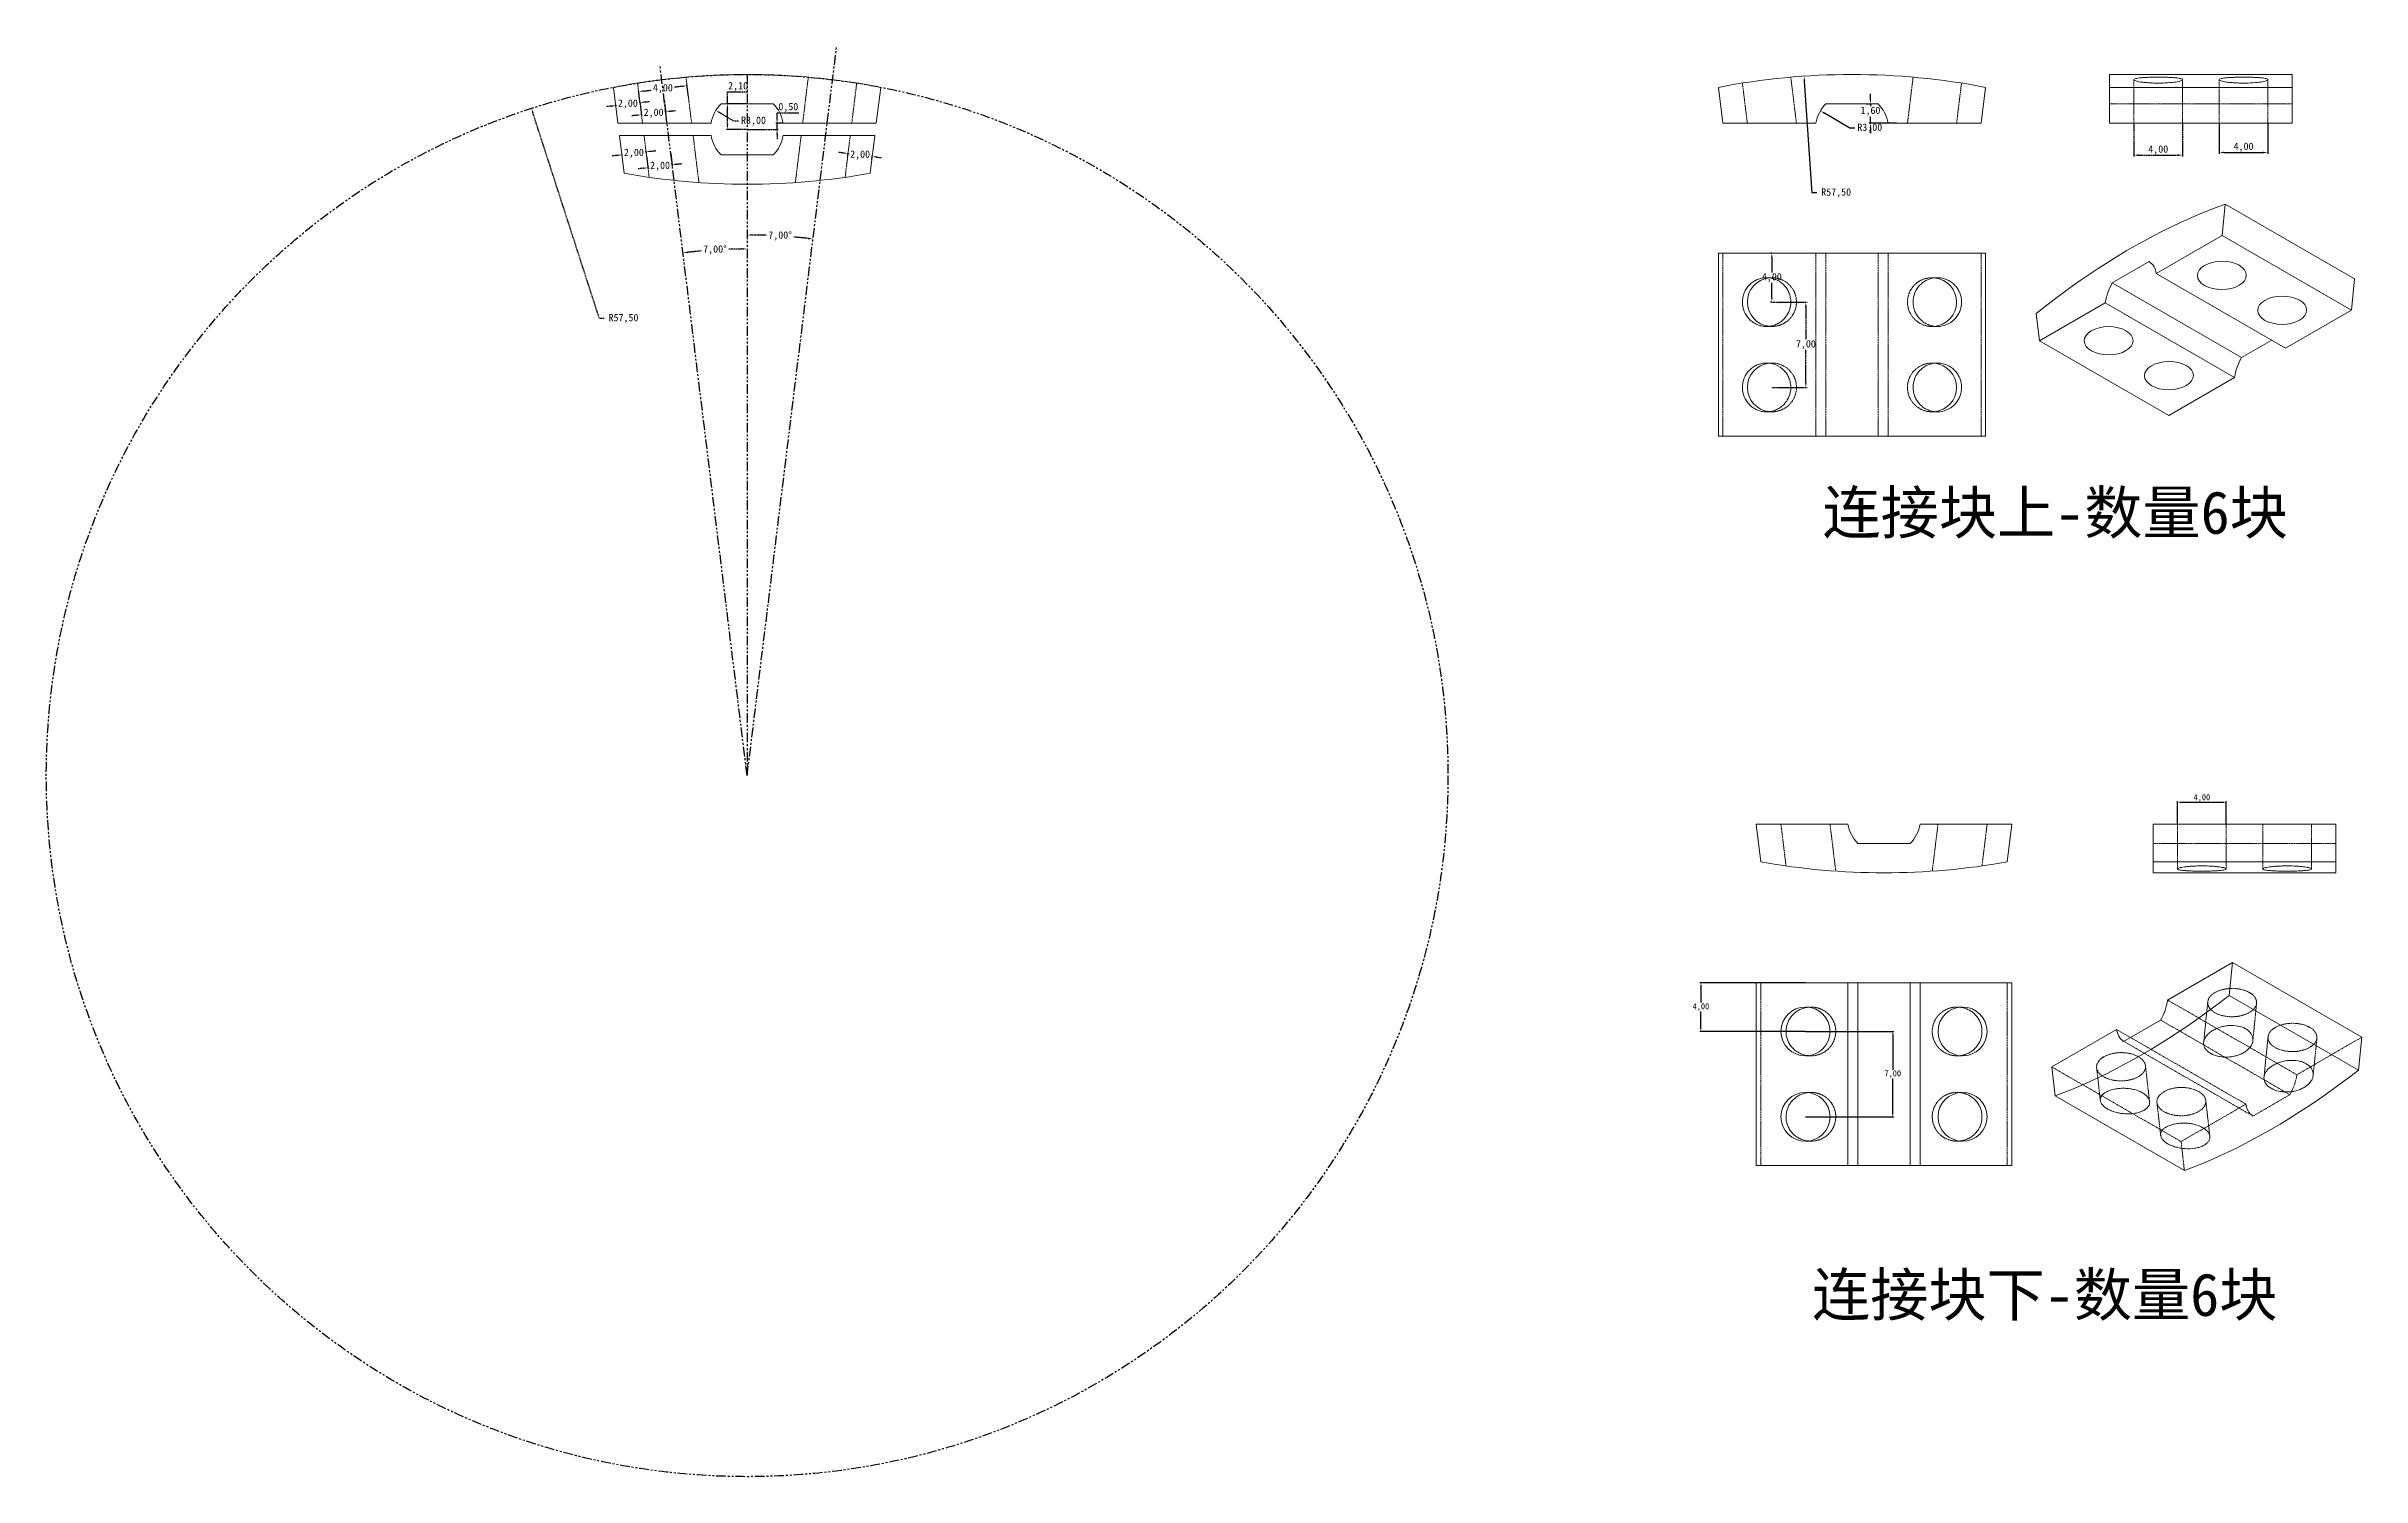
# Model space of a CAD drawing. Header units: millimetres. Extents: x -2640 to 1159, y -1571 to 776.
import ezdxf

# ---------------------------------------------------------------- set-up
doc = ezdxf.new("R2010")
doc.units = ezdxf.units.MM
doc.header["$PDSIZE"] = -1
doc.linetypes.add('HIDDEN', pattern=[1.905, 1.27, -0.635])
doc.linetypes.add('PHANTOM2', pattern=[31.75, 15.875, -3.175, 3.175, -3.175, 3.175, -3.175])
doc.dimstyles.new('ISO-25', dxfattribs={"dimtxt": 2.5, "dimasz": 2.5, "dimexe": 1.25, "dimexo": 0.625, "dimtad": 1, "dimtxsty": 'Standard', "dimcen": 2.5, "dimadec": 0, "dimazin": 0, "dimtfac": 1, "dimtmove": 0, "dimatfit": 3, "dimfxl": 1, "dimarcsym": 0})

msp = doc.modelspace()

# ---------------------------------------------------------------- texts
at = {"linetype": 'HIDDEN', "char_height": 70, "attachment_point": 1}
for s, insert in [('{\\fSimSun|b0|i0|c134|p2;连接块上-数量6块}', (274.469, 46.066)), ('{\\fSimSun|b0|i0|c134|p2;连接块下-数量6块}', (257.359, -1236.867))]:
    msp.add_mtext_dynamic_manual_height_columns(s, width=805.94055, gutter_width=17.5, heights=[0], dxfattribs=dict(at, insert=insert))

# ---------------------------------------------------------------- blocks, each defined once
blk = doc.blocks.new('*D7')
at = {"color": 3, "lineweight": -2, "transparency": 16777216}
for p, q in [((257.4, 535.2), (244.8, 718.8)), ((265.4, 535.2), (257.4, 535.2))]:
    blk.add_line(p, q, dxfattribs=at)
at = {"color": 3, "transparency": 16777216}
blk.add_solid([(246.1, 718.9), (243.5, 718.7), (244.3, 726.8)], dxfattribs=at)
at = {"layer": 'Defpoints', "color": 0, "transparency": 16777216}
for p in [(244.3, 726.8), (322.8, -420.5)]:
    blk.add_point(p, dxfattribs=at)
at = {"color": 3, "transparency": 16777216, "insert": (296.9, 535.2), "char_height": 12, "attachment_point": 5}
blk.add_mtext('R57,50', dxfattribs=at)
blk = doc.blocks.new('*D8')
at = {"color": 3, "lineweight": -2, "transparency": 16777216}
for p, q in [((319.5, 641.4), (277.9, 665.8)), ((327.5, 641.4), (319.5, 641.4))]:
    blk.add_line(p, q, dxfattribs=at)
at = {"color": 3, "transparency": 16777216}
blk.add_solid([(278.6, 666.9), (277.3, 664.6), (271, 669.8)], dxfattribs=at)
at = {"layer": 'Defpoints', "color": 0, "transparency": 16777216}
for p in [(271, 669.8), (322.8, 639.5)]:
    blk.add_point(p, dxfattribs=at)
at = {"color": 3, "transparency": 16777216, "insert": (352.1, 641.4), "char_height": 12, "attachment_point": 5}
blk.add_mtext('R3,00', dxfattribs=at)
blk = doc.blocks.new('*D9')
at = {"color": 3, "lineweight": -2, "transparency": 16777216}
for p, q in [((353.2, 689.5), (353.2, 697.5)), ((353.2, 681.5), (353.2, 677.7)), ((353.2, 649.5), (353.2, 660.7)), ((353.2, 641.5), (353.2, 633.5))]:
    blk.add_line(p, q, dxfattribs=at)
at = {"color": 0, "lineweight": -2, "transparency": 16777216}
for p, q in [((346.6, 681.5), (355.2, 681.5)), ((396.1, 649.5), (351.2, 649.5))]:
    blk.add_line(p, q, dxfattribs=at)
at = {"color": 3, "transparency": 16777216}
for points in [[(351.8, 689.5), (354.5, 689.5), (353.2, 681.5)], [(351.8, 641.5), (354.5, 641.5), (353.2, 649.5)]]:
    blk.add_solid(points, dxfattribs=at)
at = {"layer": 'Defpoints', "color": 0, "transparency": 16777216}
for p in [(346.6, 681.5), (353.2, 649.5), (396.1, 649.5)]:
    blk.add_point(p, dxfattribs=at)
at = {"color": 3, "transparency": 16777216, "insert": (353.2, 669.2), "char_height": 12, "attachment_point": 5}
blk.add_mtext('1,60', dxfattribs=at)
blk = doc.blocks.new('*D11')
at = {"color": 0, "lineweight": -2, "transparency": 16777216}
for p, q in [((925.4, 649.5), (925.4, 599.6)), ((1005.4, 649.5), (1005.4, 599.6))]:
    blk.add_line(p, q, dxfattribs=at)
at = {"color": 3, "lineweight": -2, "transparency": 16777216}
blk.add_line((933.4, 601.6), (997.4, 601.6), dxfattribs=at)
at = {"color": 3, "transparency": 16777216}
for points in [[(933.4, 602.9), (933.4, 600.3), (925.4, 601.6)], [(997.4, 602.9), (997.4, 600.3), (1005.4, 601.6)]]:
    blk.add_solid(points, dxfattribs=at)
at = {"layer": 'Defpoints', "color": 0, "transparency": 16777216}
for p in [(925.4, 649.5), (1005.4, 649.5), (1005.4, 601.6)]:
    blk.add_point(p, dxfattribs=at)
at = {"color": 3, "transparency": 16777216, "insert": (965.4, 610.1), "char_height": 12, "attachment_point": 5}
blk.add_mtext('4,00', dxfattribs=at)
blk = doc.blocks.new('*D12')
at = {"color": 0, "linetype": 'HIDDEN', "lineweight": -2, "transparency": 16777216}
for p, q in [((191.4, 356.2), (249.2, 356.2)), ((191.4, 216.2), (249.2, 216.2))]:
    blk.add_line(p, q, dxfattribs=at)
at = {"color": 3, "linetype": 'HIDDEN', "lineweight": -2, "transparency": 16777216}
for p, q in [((247.2, 348.2), (247.2, 294.7)), ((247.2, 224.2), (247.2, 277.7))]:
    blk.add_line(p, q, dxfattribs=at)
at = {"color": 3, "linetype": 'HIDDEN', "transparency": 16777216}
for points in [[(245.8, 348.2), (248.5, 348.2), (247.2, 356.2)], [(245.8, 224.2), (248.5, 224.2), (247.2, 216.2)]]:
    blk.add_solid(points, dxfattribs=at)
at = {"layer": 'Defpoints', "color": 0, "linetype": 'HIDDEN', "transparency": 16777216}
for p in [(191.4, 356.2), (191.4, 216.2), (247.2, 216.2)]:
    blk.add_point(p, dxfattribs=at)
at = {"color": 3, "linetype": 'HIDDEN', "transparency": 16777216, "insert": (247.2, 286.2), "char_height": 12, "attachment_point": 5}
blk.add_mtext('7,00', dxfattribs=at)
blk = doc.blocks.new('*D13')
at = {"color": 0, "linetype": 'HIDDEN', "lineweight": -2, "transparency": 16777216}
for p, q in [((191.4, 436.2), (189.4, 436.2)), ((191.4, 356.2), (189.4, 356.2))]:
    blk.add_line(p, q, dxfattribs=at)
at = {"color": 3, "linetype": 'HIDDEN', "lineweight": -2, "transparency": 16777216}
for p, q in [((191.4, 428.2), (191.4, 404.7)), ((191.4, 364.2), (191.4, 387.7))]:
    blk.add_line(p, q, dxfattribs=at)
at = {"color": 3, "linetype": 'HIDDEN', "transparency": 16777216}
for points in [[(190.1, 428.2), (192.8, 428.2), (191.4, 436.2)], [(190.1, 364.2), (192.8, 364.2), (191.4, 356.2)]]:
    blk.add_solid(points, dxfattribs=at)
at = {"layer": 'Defpoints', "color": 0, "linetype": 'HIDDEN', "transparency": 16777216}
for p in [(191.4, 436.2), (191.4, 436.2), (191.4, 356.2)]:
    blk.add_point(p, dxfattribs=at)
at = {"color": 3, "linetype": 'HIDDEN', "transparency": 16777216, "insert": (191.4, 396.2), "char_height": 12, "attachment_point": 5}
blk.add_mtext('4,00', dxfattribs=at)
blk = doc.blocks.new('*D14')
at = {"color": 0, "linetype": 'HIDDEN', "lineweight": -2, "transparency": 16777216}
for p, q in [((-1665.8, 682.4), (-1666.2, 685.4)), ((-1705.5, 677.6), (-1705.9, 680.5))]:
    blk.add_line(p, q, dxfattribs=at)
at = {"color": 3, "linetype": 'HIDDEN', "lineweight": -2, "transparency": 16777216}
for p, q in [((-1658, 684.4), (-1650.1, 685.4)), ((-1713.6, 677.6), (-1721.5, 676.6)), ((-1705.6, 678.5), (-1704.3, 678.7)), ((-1665.9, 683.4), (-1667.3, 683.2))]:
    blk.add_line(p, q, dxfattribs=at)
at = {"color": 3, "linetype": 'HIDDEN', "transparency": 16777216}
for points in [[(-1658.2, 685.7), (-1657.8, 683.1), (-1665.9, 683.4)], [(-1713.7, 678.9), (-1713.4, 676.2), (-1705.6, 678.5)]]:
    blk.add_solid(points, dxfattribs=at)
at = {"layer": 'Defpoints', "color": 0, "linetype": 'HIDDEN', "transparency": 16777216}
for p in [(-1705.6, 678.5), (-1705.5, 677.6), (-1665.8, 682.4)]:
    blk.add_point(p, dxfattribs=at)
at = {"color": 3, "linetype": 'HIDDEN', "transparency": 16777216, "insert": (-1685.8, 681), "char_height": 12, "attachment_point": 5}
blk.add_mtext('2,00', dxfattribs=at)
blk = doc.blocks.new('*D15')
at = {"color": 0, "linetype": 'HIDDEN', "lineweight": -2, "transparency": 16777216}
for p, q in [((-1665.9, 683.4), (-1668.4, 703.3)), ((-1586.5, 693.2), (-1589, 713.1))]:
    blk.add_line(p, q, dxfattribs=at)
at = {"color": 3, "linetype": 'HIDDEN', "lineweight": -2, "transparency": 16777216}
for p, q in [((-1660.2, 702.3), (-1647, 703.9)), ((-1596.7, 710.1), (-1609.9, 708.5))]:
    blk.add_line(p, q, dxfattribs=at)
at = {"color": 3, "linetype": 'HIDDEN', "transparency": 16777216}
for points in [[(-1660.4, 703.6), (-1660, 701), (-1668.1, 701.3)], [(-1596.8, 711.4), (-1596.5, 708.8), (-1588.7, 711.1)]]:
    blk.add_solid(points, dxfattribs=at)
at = {"layer": 'Defpoints', "color": 0, "linetype": 'HIDDEN', "transparency": 16777216}
for p in [(-1588.7, 711.1), (-1586.5, 693.2), (-1665.9, 683.4)]:
    blk.add_point(p, dxfattribs=at)
at = {"color": 3, "linetype": 'HIDDEN', "transparency": 16777216, "insert": (-1628.4, 706.2), "char_height": 12, "attachment_point": 5}
blk.add_mtext('4,00', dxfattribs=at)
blk = doc.blocks.new('*D16')
at = {"color": 0, "linetype": 'HIDDEN', "lineweight": -2, "transparency": 16777216}
for p, q in [((-1626.1, 687.3), (-1623.6, 666.5)), ((-1665.8, 682.4), (-1663.3, 661.6))]:
    blk.add_line(p, q, dxfattribs=at)
at = {"color": 3, "linetype": 'HIDDEN', "lineweight": -2, "transparency": 16777216}
for p, q in [((-1671.4, 662.6), (-1679.4, 661.6)), ((-1663.5, 663.6), (-1662.2, 663.7)), ((-1623.8, 668.5), (-1625.1, 668.3)), ((-1615.9, 669.4), (-1607.9, 670.4))]:
    blk.add_line(p, q, dxfattribs=at)
at = {"color": 3, "linetype": 'HIDDEN', "transparency": 16777216}
for points in [[(-1671.6, 663.9), (-1671.3, 661.3), (-1663.5, 663.6)], [(-1616, 670.8), (-1615.7, 668.1), (-1623.8, 668.5)]]:
    blk.add_solid(points, dxfattribs=at)
at = {"layer": 'Defpoints', "color": 0, "linetype": 'HIDDEN', "transparency": 16777216}
for p in [(-1626.1, 687.3), (-1665.8, 682.4), (-1623.8, 668.5)]:
    blk.add_point(p, dxfattribs=at)
at = {"color": 3, "linetype": 'HIDDEN', "transparency": 16777216, "insert": (-1643.6, 666), "char_height": 12, "attachment_point": 5}
blk.add_mtext('2,00', dxfattribs=at)
blk = doc.blocks.new('*D17')
at = {"color": 3, "linetype": 'HIDDEN', "lineweight": -2, "transparency": 16777216}
for p, q in [((-1732.5, 329.2), (-1841.5, 666.1)), ((-1724.5, 329.2), (-1732.5, 329.2))]:
    blk.add_line(p, q, dxfattribs=at)
at = {"color": 3, "linetype": 'HIDDEN', "transparency": 16777216}
blk.add_solid([(-1840.2, 666.5), (-1842.7, 665.7), (-1843.9, 673.7)], dxfattribs=at)
at = {"layer": 'Defpoints', "color": 0, "linetype": 'HIDDEN', "transparency": 16777216}
for p in [(-1843.9, 673.7), (-1490.1, -420.5)]:
    blk.add_point(p, dxfattribs=at)
at = {"color": 3, "linetype": 'HIDDEN', "transparency": 16777216, "insert": (-1693, 329.2), "char_height": 12, "attachment_point": 5}
blk.add_mtext('R57,50', dxfattribs=at)
blk = doc.blocks.new('*D18')
at = {"color": 3, "linetype": 'HIDDEN', "lineweight": -2, "transparency": 16777216}
for p, q in [((-1512.1, 652.9), (-1534.5, 666.5)), ((-1504.1, 652.9), (-1512.1, 652.9))]:
    blk.add_line(p, q, dxfattribs=at)
at = {"color": 3, "linetype": 'HIDDEN', "transparency": 16777216}
blk.add_solid([(-1533.8, 667.6), (-1535.2, 665.4), (-1541.4, 670.7)], dxfattribs=at)
at = {"layer": 'Defpoints', "color": 0, "linetype": 'HIDDEN', "transparency": 16777216}
for p in [(-1541.4, 670.7), (-1490.1, 639.5)]:
    blk.add_point(p, dxfattribs=at)
at = {"color": 3, "linetype": 'HIDDEN', "transparency": 16777216, "insert": (-1479.6, 652.9), "char_height": 12, "attachment_point": 5}
blk.add_mtext('R3,00', dxfattribs=at)
blk = doc.blocks.new('*D20')
at = {"color": 3, "linetype": 'HIDDEN', "lineweight": -2, "transparency": 16777216}
for p, q in [((-1522.4, 681.5), (-1522.4, 701)), ((-1522.4, 701), (-1488.9, 701)), ((-1522.4, 647.5), (-1522.4, 673.5))]:
    blk.add_line(p, q, dxfattribs=at)
at = {"color": 0, "linetype": 'HIDDEN', "lineweight": -2, "transparency": 16777216}
for p, q in [((-1490.1, 681.5), (-1524.4, 681.5)), ((-1490.1, 639.5), (-1524.4, 639.5))]:
    blk.add_line(p, q, dxfattribs=at)
at = {"color": 3, "linetype": 'HIDDEN', "transparency": 16777216}
for points in [[(-1523.8, 673.5), (-1521.1, 673.5), (-1522.4, 681.5)], [(-1523.8, 647.5), (-1521.1, 647.5), (-1522.4, 639.5)]]:
    blk.add_solid(points, dxfattribs=at)
at = {"layer": 'Defpoints', "color": 0, "linetype": 'HIDDEN', "transparency": 16777216}
for p in [(-1490.1, 681.5), (-1522.4, 639.5), (-1490.1, 639.5)]:
    blk.add_point(p, dxfattribs=at)
at = {"color": 3, "linetype": 'HIDDEN', "transparency": 16777216, "insert": (-1504.9, 709.6), "char_height": 12, "attachment_point": 5}
blk.add_mtext('2,10', dxfattribs=at)
blk = doc.blocks.new('*D21')
at = {"color": 3, "linetype": 'HIDDEN', "lineweight": -2, "transparency": 16777216}
for start, end in [(94.9982, 96.4693), (90.5307, 92.0042)]:
    blk.add_arc((-1490.1, -420.5), 863.8, start, end, dxfattribs=at)
at = {"color": 3, "linetype": 'HIDDEN', "transparency": 16777216}
for points in [[(-1587.3, 436.4), (-1587.6, 439.1), (-1595.4, 436.8)], [(-1498.1, 444.6), (-1498.1, 441.9), (-1490.1, 443.3)]]:
    blk.add_solid(points, dxfattribs=at)
at = {"layer": 'Defpoints', "color": 0, "linetype": 'HIDDEN', "transparency": 16777216}
for p in [(-1633.1, 744.1), (-1490.1, 729.5), (-1525.3, 442.6), (-1490.1, -420.5), (-1490.1, -420.5)]:
    blk.add_point(p, dxfattribs=at)
at = {"color": 3, "linetype": 'HIDDEN', "transparency": 16777216, "insert": (-1542.8, 441.7), "char_height": 12, "attachment_point": 5}
blk.add_mtext('7,00°', dxfattribs=at)
blk = doc.blocks.new('*D22')
at = {"color": 3, "linetype": 'HIDDEN', "lineweight": -2, "transparency": 16777216}
for start, end in [(87.9571, 89.4831), (83.5169, 85.0406)]:
    blk.add_arc((-1490.1, -420.5), 886.7, start, end, dxfattribs=at)
at = {"color": 3, "linetype": 'HIDDEN', "transparency": 16777216}
for points in [[(-1482.1, 464.9), (-1482.1, 467.5), (-1490.1, 466.2)], [(-1389.8, 461.9), (-1390.1, 459.2), (-1382, 459.6)]]:
    blk.add_solid(points, dxfattribs=at)
at = {"layer": 'Defpoints', "color": 0, "linetype": 'HIDDEN', "transparency": 16777216}
for p in [(-1343.2, 775.7), (-1490.1, 729.5), (-1417.9, 463.3), (-1490.1, -420.5), (-1490.1, -420.5)]:
    blk.add_point(p, dxfattribs=at)
at = {"color": 3, "linetype": 'HIDDEN', "transparency": 16777216, "insert": (-1436, 464.6), "char_height": 12, "attachment_point": 5}
blk.add_mtext('7,00°', dxfattribs=at)
blk = doc.blocks.new('*D28')
at = {"color": 3, "lineweight": -2, "transparency": 16777216}
for p, q in [((246.5, -840.2), (391.8, -840.2)), ((389.8, -844.3), (389.8, -902.9)), ((389.8, -976.1), (389.8, -917.6)), ((246.5, -980.2), (391.8, -980.2))]:
    blk.add_line(p, q, dxfattribs=at)
at = {"color": 3, "transparency": 16777216}
for points in [[(389.1, -844.3), (390.5, -844.3), (389.8, -840.2)], [(389.1, -976.1), (390.5, -976.1), (389.8, -980.2)]]:
    blk.add_solid(points, dxfattribs=at)
at = {"layer": 'Defpoints', "color": 0, "transparency": 16777216}
for p in [(246.5, -840.2), (246.5, -980.2), (389.8, -980.2)]:
    blk.add_point(p, dxfattribs=at)
at = {"color": 3, "transparency": 16777216, "insert": (389.8, -910.2), "char_height": 10, "attachment_point": 5}
blk.add_mtext('7,00', dxfattribs=at)
blk = doc.blocks.new('*D29')
at = {"color": 3, "lineweight": -2, "transparency": 16777216}
for p, q in [((246.5, -760.2), (73, -760.2)), ((75, -764.3), (75, -792.9)), ((75, -836.1), (75, -807.6)), ((246.5, -840.2), (73, -840.2))]:
    blk.add_line(p, q, dxfattribs=at)
at = {"color": 3, "transparency": 16777216}
for points in [[(74.3, -764.3), (75.6, -764.3), (75, -760.2)], [(74.3, -836.1), (75.6, -836.1), (75, -840.2)]]:
    blk.add_solid(points, dxfattribs=at)
at = {"layer": 'Defpoints', "color": 0, "transparency": 16777216}
for p in [(75, -760.2), (246.5, -760.2), (246.5, -840.2)]:
    blk.add_point(p, dxfattribs=at)
at = {"color": 3, "transparency": 16777216, "insert": (75, -800.2), "char_height": 10, "attachment_point": 5}
blk.add_mtext('4,00', dxfattribs=at)
blk = doc.blocks.new('*D30')
at = {"color": 3, "lineweight": -2, "transparency": 16777216}
for p, q in [((857, -500), (857, -462.6)), ((932.9, -464.6), (861, -464.6)), ((937, -500), (937, -462.6))]:
    blk.add_line(p, q, dxfattribs=at)
at = {"color": 3, "transparency": 16777216}
for points in [[(861, -463.9), (861, -465.2), (857, -464.6)], [(932.9, -463.9), (932.9, -465.2), (937, -464.6)]]:
    blk.add_solid(points, dxfattribs=at)
at = {"layer": 'Defpoints', "color": 0, "transparency": 16777216}
for p in [(857, -464.6), (857, -500), (937, -500)]:
    blk.add_point(p, dxfattribs=at)
at = {"color": 3, "transparency": 16777216, "insert": (897, -457.2), "char_height": 10, "attachment_point": 5}
blk.add_mtext('4,00', dxfattribs=at)
blk = doc.blocks.new('*D32')
at = {"color": 3, "linetype": 'HIDDEN', "lineweight": -2, "transparency": 16777216}
for p, q in [((-1703.7, 596.8), (-1711.6, 595.8)), ((-1695.7, 597.8), (-1694.4, 597.9)), ((-1656, 602.6), (-1657.3, 602.5)), ((-1648.1, 603.6), (-1640.1, 604.6))]:
    blk.add_line(p, q, dxfattribs=at)
at = {"color": 0, "linetype": 'HIDDEN', "lineweight": -2, "transparency": 16777216}
for p, q in [((-1695.8, 598.4), (-1695.5, 595.8)), ((-1656.1, 603.3), (-1655.8, 600.6))]:
    blk.add_line(p, q, dxfattribs=at)
at = {"color": 3, "linetype": 'HIDDEN', "transparency": 16777216}
for points in [[(-1703.8, 598.1), (-1703.5, 595.5), (-1695.7, 597.8)], [(-1648.2, 604.9), (-1647.9, 602.3), (-1656, 602.6)]]:
    blk.add_solid(points, dxfattribs=at)
at = {"layer": 'Defpoints', "color": 0, "linetype": 'HIDDEN', "transparency": 16777216}
for p in [(-1695.8, 598.4), (-1656.1, 603.3), (-1656, 602.6)]:
    blk.add_point(p, dxfattribs=at)
at = {"color": 3, "linetype": 'HIDDEN', "transparency": 16777216, "insert": (-1675.9, 600.2), "char_height": 12, "attachment_point": 5}
blk.add_mtext('2,00', dxfattribs=at)
blk = doc.blocks.new('*D33')
at = {"color": 3, "linetype": 'HIDDEN', "lineweight": -2, "transparency": 16777216}
for p, q in [((-1660.8, 575.6), (-1668.7, 574.7)), ((-1652.8, 576.6), (-1651.5, 576.8)), ((-1613.1, 581.5), (-1614.4, 581.3)), ((-1605.2, 582.5), (-1597.2, 583.4))]:
    blk.add_line(p, q, dxfattribs=at)
at = {"color": 0, "linetype": 'HIDDEN', "lineweight": -2, "transparency": 16777216}
for p, q in [((-1655.1, 595.1), (-1652.6, 574.6)), ((-1615.4, 600), (-1612.9, 579.5))]:
    blk.add_line(p, q, dxfattribs=at)
at = {"color": 3, "linetype": 'HIDDEN', "transparency": 16777216}
for points in [[(-1660.9, 577), (-1660.6, 574.3), (-1652.8, 576.6)], [(-1605.3, 583.8), (-1605, 581.1), (-1613.1, 581.5)]]:
    blk.add_solid(points, dxfattribs=at)
at = {"layer": 'Defpoints', "color": 0, "linetype": 'HIDDEN', "transparency": 16777216}
for p in [(-1655.1, 595.1), (-1615.4, 600), (-1613.1, 581.5)]:
    blk.add_point(p, dxfattribs=at)
at = {"color": 3, "linetype": 'HIDDEN', "transparency": 16777216, "insert": (-1633, 579), "char_height": 12, "attachment_point": 5}
blk.add_mtext('2,00', dxfattribs=at)
blk = doc.blocks.new('*D34')
at = {"color": 0, "linetype": 'HIDDEN', "lineweight": -2, "transparency": 16777216}
for p, q in [((-1430.9, 649.5), (-1443, 649.5)), ((-1490.1, 639.5), (-1439, 639.5))]:
    blk.add_line(p, q, dxfattribs=at)
at = {"color": 3, "linetype": 'HIDDEN', "lineweight": -2, "transparency": 16777216}
for p, q in [((-1441, 657.5), (-1441, 666.7)), ((-1441, 666.7), (-1405.5, 666.7)), ((-1441, 639.5), (-1441, 649.5)), ((-1441, 631.5), (-1441, 623.5))]:
    blk.add_line(p, q, dxfattribs=at)
at = {"color": 3, "linetype": 'HIDDEN', "transparency": 16777216}
for points in [[(-1442.3, 657.5), (-1439.7, 657.5), (-1441, 649.5)], [(-1442.3, 631.5), (-1439.7, 631.5), (-1441, 639.5)]]:
    blk.add_solid(points, dxfattribs=at)
at = {"layer": 'Defpoints', "color": 0, "linetype": 'HIDDEN', "transparency": 16777216}
for p in [(-1441, 649.5), (-1430.9, 649.5), (-1490.1, 639.5)]:
    blk.add_point(p, dxfattribs=at)
at = {"color": 3, "linetype": 'HIDDEN', "transparency": 16777216, "insert": (-1422.5, 675.3), "char_height": 12, "attachment_point": 5}
blk.add_mtext('0,50', dxfattribs=at)
blk = doc.blocks.new('*D35')
at = {"color": 3, "linetype": 'HIDDEN', "lineweight": -2, "transparency": 16777216}
for p, q in [((-1332.5, 600.7), (-1340.4, 601.7)), ((-1324.5, 599.8), (-1323.2, 599.6)), ((-1284.8, 594.9), (-1286.1, 595.1)), ((-1276.9, 593.9), (-1268.9, 592.9))]:
    blk.add_line(p, q, dxfattribs=at)
at = {"color": 0, "linetype": 'HIDDEN', "lineweight": -2, "transparency": 16777216}
for p, q in [((-1325.1, 595.1), (-1324.3, 601.8)), ((-1285.4, 590.2), (-1284.6, 596.9))]:
    blk.add_line(p, q, dxfattribs=at)
at = {"color": 3, "linetype": 'HIDDEN', "transparency": 16777216}
for points in [[(-1332.3, 602.1), (-1332.6, 599.4), (-1324.5, 599.8)], [(-1276.7, 595.2), (-1277, 592.6), (-1284.8, 594.9)]]:
    blk.add_solid(points, dxfattribs=at)
at = {"layer": 'Defpoints', "color": 0, "linetype": 'HIDDEN', "transparency": 16777216}
for p in [(-1325.1, 595.1), (-1285.4, 590.2), (-1284.8, 594.9)]:
    blk.add_point(p, dxfattribs=at)
at = {"color": 3, "linetype": 'HIDDEN', "transparency": 16777216, "insert": (-1304.7, 597.3), "char_height": 12, "attachment_point": 5}
blk.add_mtext('2,00', dxfattribs=at)
blk = doc.blocks.new('*D36')
at = {"color": 0, "linetype": 'HIDDEN', "lineweight": -2, "transparency": 16777216}
for p, q in [((785.4, 649.5), (785.4, 595.2)), ((865.4, 649.5), (865.4, 595.2))]:
    blk.add_line(p, q, dxfattribs=at)
at = {"color": 3, "linetype": 'HIDDEN', "lineweight": -2, "transparency": 16777216}
blk.add_line((793.4, 597.2), (857.4, 597.2), dxfattribs=at)
at = {"color": 3, "linetype": 'HIDDEN', "transparency": 16777216}
for points in [[(793.4, 598.5), (793.4, 595.8), (785.4, 597.2)], [(857.4, 598.5), (857.4, 595.8), (865.4, 597.2)]]:
    blk.add_solid(points, dxfattribs=at)
at = {"layer": 'Defpoints', "color": 0, "linetype": 'HIDDEN', "transparency": 16777216}
for p in [(785.4, 649.5), (865.4, 649.5), (865.4, 597.2)]:
    blk.add_point(p, dxfattribs=at)
at = {"color": 3, "linetype": 'HIDDEN', "transparency": 16777216, "insert": (825.4, 605.7), "char_height": 12, "attachment_point": 5}
blk.add_mtext('4,00', dxfattribs=at)

# ---------------------------------------------------------------- dimensions: what is measured, and where the dimension line sits
at = {"linetype": 'HIDDEN'}
for base, line1, picture, middle in [((-1417.948, 463.301), ((-1490.092, -420.502), (-1343.218, 775.686)), '*D22', (-1435.958, 464.587)), ((-1525.259, 442.556), ((-1490.092, -420.502), (-1633.086, 744.091)), '*D21', (-1542.824, 441.661))]:
    dim = msp.add_angular_dim_2l(base=base, line1=line1, line2=((-1490.092, 729.498), (-1490.092, -420.502)), dimstyle='ISO-25', override={"dimtxt": 12, "dimasz": 8, "dimexe": 2, "dimexo": 0, "dimgap": 1.524, "dimtih": 1, "dimtoh": 1, "dimlfac": 0.05, "dimzin": 0, "dimclrd": 3, "dimclrt": 3, "dimadec": 2, "dimtfillclr": 3, "dimtzin": 0}, dxfattribs=at)
    dim.commit()
    dim.dimension.update_dxf_attribs({"geometry": picture, "text_midpoint": middle})
for center, mpoint, picture, middle in [((322.815, -420.502), (244.26, 726.812), '*D7', (296.901, 535.235)), ((322.815, 639.498), (271.024, 669.791), '*D8', (352.073, 641.409))]:
    dim = msp.add_radius_dim(center=center, mpoint=mpoint, dimstyle='ISO-25', override={"dimtxt": 12, "dimasz": 8, "dimexe": 2, "dimexo": 0, "dimgap": 1.524, "dimtih": 1, "dimtoh": 1, "dimlfac": 0.05, "dimzin": 0, "dimclrd": 3, "dimclrt": 3, "dimadec": 2, "dimtfillclr": 3, "dimtzin": 0})
    dim.commit()
    dim.dimension.update_dxf_attribs({"geometry": picture, "text_midpoint": middle, "dimtype": 164})
for p1, p2, distance, picture, middle in [((-1665.815, 682.432), (-1705.517, 677.557), -0.983, '*D14', (-1685.786, 680.97)), ((-1665.815, 682.432), (-1626.114, 687.307), -18.994, '*D16', (-1643.65, 666.017)), ((-1665.935, 683.408), (-1586.532, 693.157), 18.077, '*D15', (-1628.436, 706.224)), ((785.376, 649.498), (865.376, 649.498), -52.338, '*D36', (825.376, 605.684)), ((-1695.801, 598.421), (-1656.096, 603.297), -0.674, '*D32', (-1675.866, 600.19)), ((-1655.094, 595.139), (-1615.395, 600.013), -18.67, '*D33', (-1632.969, 579.045)), ((-1325.092, 595.122), (-1285.387, 590.247), 4.683, '*D35', (-1304.669, 597.332)), ((191.436, 356.185), (191.436, 436.185), 0, '*D13', (191.436, 396.185)), ((191.436, 356.185), (191.436, 216.185), 55.743, '*D12', (247.179, 286.185))]:
    dim = msp.add_aligned_dim(p1=p1, p2=p2, distance=distance, dimstyle='ISO-25', override={"dimtxt": 12, "dimasz": 8, "dimexe": 2, "dimexo": 0, "dimgap": 1.524, "dimtih": 1, "dimtoh": 1, "dimlfac": 0.05, "dimzin": 0, "dimclrd": 3, "dimclrt": 3, "dimadec": 2, "dimtfillclr": 3, "dimtzin": 0}, dxfattribs=at)
    dim.commit()
    dim.dimension.update_dxf_attribs({"geometry": picture, "text_midpoint": middle})
for base, p1, p2, picture, middle in [((-1522.429, 639.498), (-1490.092, 681.498), (-1490.092, 639.498), '*D20', (-1504.905, 701.044)), ((-1440.995, 649.498), (-1490.092, 639.498), (-1430.931, 649.498), '*D34', (-1422.471, 666.748))]:
    dim = msp.add_linear_dim(base=base, p1=p1, p2=p2, angle=90, dimstyle='ISO-25', override={"dimtxt": 12, "dimasz": 8, "dimexe": 2, "dimexo": 0, "dimgap": 1.524, "dimtih": 1, "dimtoh": 1, "dimlfac": 0.05, "dimzin": 0, "dimclrd": 3, "dimclrt": 3, "dimadec": 2, "dimtfillclr": 3, "dimtzin": 0}, dxfattribs=at)
    dim.commit()
    dim.dimension.update_dxf_attribs({"geometry": picture, "text_midpoint": middle, "dimtype": 160})
dim = msp.add_linear_dim(base=(353.151, 649.498), p1=(346.647, 681.498), p2=(396.146, 649.498), angle=90, dimstyle='ISO-25', override={"dimtxt": 12, "dimasz": 8, "dimexe": 2, "dimexo": 0, "dimgap": 1.524, "dimtih": 1, "dimtoh": 1, "dimlfac": 0.05, "dimzin": 0, "dimclrd": 3, "dimclrt": 3, "dimadec": 2, "dimtfillclr": 3, "dimtzin": 0})
dim.commit()
dim.dimension.update_dxf_attribs({"geometry": '*D9', "text_midpoint": (353.151, 669.21), "dimtype": 160})
for center, mpoint, picture, middle in [((-1490.092, -420.502), (-1843.92, 673.713), '*D17', (-1693.007, 329.242)), ((-1490.092, 639.498), (-1541.367, 670.656), '*D18', (-1479.612, 652.894))]:
    dim = msp.add_radius_dim(center=center, mpoint=mpoint, dimstyle='ISO-25', override={"dimtxt": 12, "dimasz": 8, "dimexe": 2, "dimexo": 0, "dimgap": 1.524, "dimtih": 1, "dimtoh": 1, "dimlfac": 0.05, "dimzin": 0, "dimclrd": 3, "dimclrt": 3, "dimadec": 2, "dimtfillclr": 3, "dimtzin": 0}, dxfattribs=at)
    dim.commit()
    dim.dimension.update_dxf_attribs({"geometry": picture, "text_midpoint": middle, "dimtype": 164})
dim = msp.add_aligned_dim(p1=(925.376, 649.498), p2=(1005.376, 649.498), distance=-47.902, dimstyle='ISO-25', override={"dimtxt": 12, "dimasz": 8, "dimexe": 2, "dimexo": 0, "dimgap": 1.524, "dimtih": 1, "dimtoh": 1, "dimlfac": 0.05, "dimzin": 0, "dimclrd": 3, "dimclrt": 3, "dimadec": 2, "dimtfillclr": 3, "dimtzin": 0})
dim.commit()
dim.dimension.update_dxf_attribs({"geometry": '*D11', "text_midpoint": (965.376, 610.121)})
dim = msp.add_linear_dim(base=(856.958, -464.564), p1=(936.958, -499.985), p2=(856.958, -499.985), dimstyle='ISO-25', override={"dimtxt": 10, "dimasz": 4.08, "dimexe": 2, "dimexo": 0, "dimgap": 1.524, "dimtih": 1, "dimtoh": 1, "dimlfac": 0.05, "dimzin": 0, "dimclrd": 3, "dimclre": 3, "dimclrt": 3, "dimadec": 2, "dimtzin": 0})
dim.commit()
dim.dimension.update_dxf_attribs({"geometry": '*D30', "text_midpoint": (896.958, -457.206)})
for base, p2, picture, middle in [((74.965, -760.212), (246.498, -760.212), '*D29', (74.965, -800.212)), ((389.786, -980.212), (246.498, -980.212), '*D28', (389.786, -910.212))]:
    dim = msp.add_linear_dim(base=base, p1=(246.498, -840.212), p2=p2, angle=90, dimstyle='ISO-25', override={"dimtxt": 10, "dimasz": 4.08, "dimexe": 2, "dimexo": 0, "dimgap": 1.524, "dimtih": 1, "dimtoh": 1, "dimlfac": 0.05, "dimzin": 0, "dimclrd": 3, "dimclre": 3, "dimclrt": 3, "dimadec": 2, "dimtzin": 0})
    dim.commit()
    dim.dimension.update_dxf_attribs({"geometry": picture, "text_midpoint": middle})

# ---------------------------------------------------------------- linework, layer by layer
at = {"color": 40, "linetype": 'PHANTOM2', "true_color": 0xf8d731}
for p, q in [((-1490.092, -420.502), (-1343.218, 775.686)), ((-1490.092, 729.498), (-1490.092, -420.502))]:
    msp.add_line(p, q, dxfattribs=at)
at = {"color": 2, "linetype": 'PHANTOM2'}
msp.add_line((-1490.092, -420.502), (-1633.086, 744.091), dxfattribs=at)
at = {"color": 7, "linetype": 'HIDDEN', "lineweight": 0}
for p, q in [((-1581.171, 649.498), (-1590.455, 725.11)), ((-1389.729, 725.112), (-1399.013, 649.498)), ((-1389.728, 725.113), (-1389.729, 725.112)), ((231.736, 649.498), (222.452, 725.11)), ((423.179, 725.112), (413.894, 649.498)), ((423.179, 725.113), (423.179, 725.112)), ((829.525, 725.091), (824.41, 725.107)), ((965.878, 725.108), (961.561, 725.093)), ((-1669.859, 715.365), (-1661.772, 649.498)), ((-1318.412, 649.498), (-1310.325, 715.361)), ((143.048, 715.365), (151.135, 649.498)), ((494.495, 649.498), (502.582, 715.361)), ((785.376, 720.926), (785.376, 720.924)), ((785.376, 720.924), (785.376, 649.498)), ((865.293, 720.924), (865.315, 721.112)), ((865.376, 649.498), (865.376, 720.926)), ((925.376, 720.925), (925.376, 649.498)), ((925.411, 720.953), (925.399, 720.925)), ((965.376, 715.361), (966.898, 715.376)), ((1005.347, 720.925), (1005.268, 721.108)), ((1005.376, 649.498), (1005.376, 720.926)), ((1045.376, 681.498), (745.376, 681.498)), ((-1659.311, 629.483), (-1650.877, 560.794)), ((-1569.227, 552.248), (-1578.71, 629.483)), ((-1401.473, 629.483), (-1410.96, 552.224)), ((-1329.311, 560.76), (-1320.873, 629.483)), ((110.835, 136.185), (110.835, 436.185)), ((263.655, 136.185), (263.655, 436.185)), ((279.967, 136.185), (279.967, 436.185)), ((365.664, 136.185), (365.664, 436.185)), ((381.976, 136.185), (381.976, 436.185)), ((534.796, 136.185), (534.796, 436.185)), ((191.436, 396.185), (182.666, 396.185)), ((462.965, 396.185), (454.195, 396.185)), ((182.666, 316.185), (191.436, 316.185)), ((454.195, 316.185), (462.965, 316.185)), ((191.436, 256.185), (182.666, 256.185)), ((462.965, 256.185), (454.195, 256.185)), ((182.666, 176.185), (191.436, 176.185)), ((454.195, 176.185), (462.965, 176.185)), ((206.197, -499.985), (214.631, -568.674)), ((296.281, -577.22), (286.798, -499.985)), ((464.035, -499.985), (454.549, -577.244)), ((536.198, -568.708), (544.636, -499.985)), ((856.958, -499.985), (856.958, -573.7)), ((936.958, -573.705), (936.958, -499.985)), ((996.958, -499.985), (996.958, -573.7)), ((1076.958, -573.705), (1076.958, -499.985)), ((1116.958, -531.97), (816.958, -531.97)), ((897.375, -568.677), (893.786, -568.712)), ((1040.543, -568.701), (1035.647, -568.69)), ((856.958, -573.7), (856.958, -573.705)), ((896.958, -577.244), (898.883, -577.238)), ((996.958, -573.7), (996.958, -573.705)), ((1036.958, -577.244), (1038.123, -577.237)), ((1076.863, -573.854), (1076.883, -573.648)), ((173.522, -1060.212), (173.522, -760.212)), ((577.311, -1060.212), (577.311, -760.212)), ((840.785, -788.698), (1052.917, -911.159)), ((906.598, -791.712), (899.979, -857.788)), ((980.64, -855.182), (986.765, -794.043)), ((255.549, -800.212), (246.498, -800.212)), ((504.335, -800.212), (495.284, -800.212)), ((829.252, -821.473), (1041.384, -943.934)), ((768.655, -856.455), (980.787, -978.916)), ((779.743, -850.054), (969.255, -959.456)), ((1005.593, -848.86), (998.975, -914.923)), ((1159.241, -849.78), (1052.917, -911.159)), ((1079.636, -912.321), (1085.76, -851.192)), ((246.498, -880.212), (255.549, -880.212)), ((495.284, -880.212), (504.335, -880.212)), ((650.799, -898.374), (862.931, -1020.836)), ((724.298, -899.813), (730.381, -953.516)), ((811.07, -955.077), (804.428, -896.443)), ((255.549, -940.212), (246.498, -940.212)), ((504.335, -940.212), (495.284, -940.212)), ((1041.384, -943.934), (980.787, -978.916)), ((823.293, -956.961), (829.376, -1010.665)), ((969.255, -959.456), (862.931, -1020.836)), ((910.065, -1012.225), (903.423, -953.592)), ((246.498, -1020.212), (255.549, -1020.212)), ((495.284, -1020.212), (504.335, -1020.212)), ((862.931, -1020.836), (868.325, -1068.449))]:
    msp.add_line(p, q, dxfattribs=at)
at = {"color": 7, "linetype": 'Continuous', "lineweight": 15}
for p, q in [((1045.376, 729.498), (745.376, 729.498)), ((745.376, 729.498), (745.376, 708.412)), ((1045.376, 729.498), (1045.376, 708.412)), ((-1709.306, 708.412), (-1702.072, 649.498)), ((-1278.112, 649.498), (-1270.878, 708.412)), ((103.601, 708.412), (110.835, 649.498)), ((534.796, 649.498), (542.029, 708.412)), ((1045.376, 708.412), (745.376, 708.412)), ((745.376, 708.412), (745.376, 649.498)), ((1045.376, 708.412), (1045.376, 649.498)), ((-1702.072, 649.498), (-1549.253, 649.498)), ((-1532.94, 681.498), (-1447.243, 681.498)), ((-1430.931, 649.498), (-1278.112, 649.498)), ((110.835, 649.498), (263.655, 649.498)), ((279.967, 681.498), (365.664, 681.498)), ((381.976, 649.498), (534.796, 649.498)), ((1045.376, 649.498), (745.376, 649.498)), ((-1699.615, 629.483), (-1691.987, 567.359)), ((-1549.25, 629.483), (-1699.615, 629.483)), ((-1280.569, 629.483), (-1430.934, 629.483)), ((-1288.197, 567.359), (-1280.569, 629.483)), ((-1447.243, 597.498), (-1532.94, 597.498)), ((930.2, 465.503), (935.315, 516.561)), ((935.315, 516.561), (1147.447, 394.1)), ((822.14, 403.122), (930.2, 465.503)), ((930.2, 465.503), (1142.332, 343.042)), ((103.601, 136.185), (103.601, 436.185)), ((542.029, 436.185), (103.601, 436.185)), ((542.029, 136.185), (542.029, 436.185)), ((750.009, 387.61), (810.606, 422.592)), ((750.009, 387.61), (962.141, 265.149)), ((822.14, 403.122), (1034.272, 280.661)), ((1142.332, 343.042), (1147.447, 394.1)), ((630.415, 292.441), (738.474, 354.822)), ((738.474, 354.822), (950.606, 232.361)), ((1034.272, 280.661), (1142.332, 343.042)), ((625.3, 337.593), (630.415, 292.441)), ((630.415, 292.441), (842.547, 169.98)), ((962.141, 265.149), (1011.641, 293.725)), ((842.547, 169.98), (950.606, 232.361)), ((542.029, 136.185), (103.601, 136.185)), ((165.894, -499.985), (173.522, -562.109)), ((316.258, -499.985), (165.894, -499.985)), ((584.939, -499.985), (434.575, -499.985)), ((577.311, -562.109), (584.939, -499.985)), ((1116.958, -499.985), (816.958, -499.985)), ((816.958, -499.985), (816.958, -562.109)), ((1116.958, -499.985), (1116.958, -562.109)), ((418.265, -531.97), (332.568, -531.97)), ((1116.958, -562.109), (816.958, -562.109)), ((816.958, -562.109), (816.958, -579.97)), ((1116.958, -562.109), (1116.958, -579.97)), ((816.958, -579.97), (1116.958, -579.97)), ((947.109, -727.318), (840.785, -788.698)), ((941.715, -781.159), (947.109, -727.318)), ((947.109, -727.318), (1159.241, -849.78)), ((316.258, -760.212), (165.894, -760.212)), ((165.894, -1060.212), (165.894, -760.212)), ((316.258, -1060.212), (316.258, -760.212)), ((332.568, -760.212), (316.258, -760.212)), ((332.568, -1060.212), (332.568, -760.212)), ((418.265, -760.212), (332.568, -760.212)), ((418.265, -1060.212), (418.265, -760.212)), ((434.575, -760.212), (418.265, -760.212)), ((434.575, -1060.212), (434.575, -760.212)), ((584.939, -760.212), (434.575, -760.212)), ((584.939, -1060.212), (584.939, -760.212)), ((941.715, -781.159), (1153.847, -903.62)), ((829.252, -821.473), (768.655, -856.455)), ((757.122, -836.995), (650.799, -898.374)), ((757.122, -836.995), (779.743, -850.054)), ((1153.847, -903.62), (1159.241, -849.78)), ((650.799, -898.374), (656.192, -945.988)), ((656.192, -945.988), (868.325, -1068.449)), ((316.258, -1060.212), (165.894, -1060.212)), ((332.568, -1060.212), (316.258, -1060.212)), ((418.265, -1060.212), (332.568, -1060.212)), ((434.575, -1060.212), (418.265, -1060.212)), ((584.939, -1060.212), (434.575, -1060.212))]:
    msp.add_line(p, q, dxfattribs=at)
at = {"color": 7, "linetype": 'Continuous', "lineweight": 15, "flags": 128}
for points in [[(935.315, 516.561), (920.709, 511.245), (906.056, 505.593), (891.361, 499.607), (876.629, 493.29), (861.865, 486.643), (847.073, 479.668), (832.259, 472.368), (817.428, 464.746), (802.585, 456.803), (787.734, 448.544), (772.881, 439.969), (758.03, 431.082), (743.187, 421.887), (728.355, 412.386), (713.542, 402.582), (698.75, 392.479), (683.986, 382.079), (669.254, 371.388), (654.559, 360.407), (639.906, 349.141), (625.3, 337.593)], [(656.192, -945.988), (670.342, -940.585), (684.531, -934.87), (698.756, -928.845), (713.012, -922.512), (727.294, -915.872), (741.599, -908.929), (755.922, -901.683), (770.259, -894.138), (784.604, -886.295), (798.954, -878.158), (813.303, -869.727), (827.649, -861.007), (841.985, -852), (856.308, -842.709), (870.613, -833.136), (884.896, -823.285), (899.152, -813.159), (913.377, -802.76), (927.566, -792.092), (941.715, -781.159)], [(868.325, -1068.449), (882.474, -1063.046), (896.663, -1057.331), (910.888, -1051.306), (925.144, -1044.973), (939.426, -1038.334), (953.731, -1031.39), (968.054, -1024.145), (982.391, -1016.599), (996.736, -1008.756), (1011.086, -1000.619), (1025.436, -992.189), (1039.781, -983.469), (1054.117, -974.462), (1068.44, -965.17), (1082.745, -955.597), (1097.028, -945.746), (1111.284, -935.62), (1125.509, -925.221), (1139.698, -914.553), (1153.847, -903.62)]]:
    msp.add_lwpolyline(points, dxfattribs=at)
at = {"color": 40, "linetype": 'PHANTOM2', "true_color": 0xf8d731}
msp.add_circle((-1490.092, -420.502), 1150, dxfattribs=at)
at = {"color": 7, "linetype": 'Continuous', "lineweight": 15}
for centre, radius, start, end in [((-1490.092, -420.502), 1150, 79.010985, 100.989015), ((322.815, -420.502), 1150, 79.010985, 100.989015), ((-1490.092, 639.498), 60, 135.572996, 170.405932), ((-1490.092, 639.498), 60, 9.594068, 44.427004), ((322.815, 639.498), 60, 135.572996, 170.405932), ((322.815, 639.498), 60, 9.594068, 44.427004), ((-1490.092, 639.498), 60, 189.608417, 224.427004), ((-1490.092, 639.498), 60, 315.572996, 350.391583), ((-1490.092, 1699.498), 1150, 259.888707, 280.111293), ((795.615, 400.56), 26.649, 5.516815, 55.768665), ((829.979, 341.055), 92.535, 149.793685, 171.443629), ((1042.111, 218.594), 92.535, 149.793685, 171.443629), ((375.417, -489.97), 60, 189.608417, 224.427004), ((375.417, -489.97), 60, 315.572996, 350.391583), ((375.417, 570.03), 1150, 259.888707, 280.111293), ((749.274, -774.914), 92.543, 329.794361, 351.434106), ((783.642, -834.425), 26.644, 185.534525, 235.771824)]:
    msp.add_arc(centre, radius, start, end, dxfattribs=at)
at = {"color": 7, "linetype": 'HIDDEN', "lineweight": 0}
for centre, radius, start, end in [((961.406, -897.375), 92.543, 329.794361, 351.434106), ((995.774, -956.887), 26.644, 185.534525, 235.771824)]:
    msp.add_arc(centre, radius, start, end, dxfattribs=at)
at = {"color": 7, "linetype": 'Continuous', "lineweight": 15}
for centre, major_axis, ratio in [((929.775, 399.945), (40.15, 0.26), 0.57725541), ((1028.77, 342.797), (40.15, 0.26), 0.57725541), ((743.977, 292.686), (40.15, 0.26), 0.57725541), ((842.972, 235.538), (40.15, 0.26), 0.57725541), ((246.498, -840.212), (-40.3, 0), 0.99254615), ((504.335, -840.212), (40.3, 0), 0.99254615), ((246.498, -980.212), (-40.3, 0), 0.99254615), ((504.335, -980.212), (40.3, 0), 0.99254615)]:
    msp.add_ellipse(centre, major_axis=major_axis, ratio=ratio, dxfattribs=at)
for centre, major_axis, start_param, end_param in [((191.436, 356.185), (40.3, 0), 1.68224654, 4.60890051), ((454.195, 356.185), (-40.3, 0), 1.66726216, 4.60078136), ((191.436, 216.185), (40.3, 0), 1.68763816, 4.59886491), ((454.195, 216.185), (-40.3, 0), 1.66615817, 4.61352923)]:
    msp.add_ellipse(centre, major_axis=major_axis, ratio=0.99254615, start_param=start_param, end_param=end_param, dxfattribs=at)
at = {"color": 7, "linetype": 'HIDDEN', "lineweight": 0}
for centre, major_axis, start_param, end_param in [((191.436, 356.185), (40.3, 0), 0, 1.68224654), ((454.195, 356.185), (-40.3, 0), 4.60078136, 6.28318531), ((191.436, 356.185), (40.3, 0), 4.60890051, 6.28318531), ((454.195, 356.185), (-40.3, 0), 0, 1.66726216), ((191.436, 216.185), (40.3, 0), 0, 1.68763816), ((454.195, 216.185), (-40.3, 0), 4.61352923, 6.28318531), ((191.436, 216.185), (40.3, 0), 4.59886491, 6.28318531), ((454.195, 216.185), (-40.3, 0), 0, 1.66615817)]:
    msp.add_ellipse(centre, major_axis=major_axis, ratio=0.99254615, start_param=start_param, end_param=end_param, dxfattribs=at)
for centre in [(946.682, -792.877), (1045.677, -850.026), (764.363, -898.128), (863.358, -955.277)]:
    msp.add_ellipse(centre, major_axis=(40.15, 0.26), ratio=0.57725541, dxfattribs=at)
at = {"color": 7, "linetype": 'Continuous', "lineweight": 15}
for points, knots in [([(825.376, 725.11), (822.733, 725.11), (820.135, 725.088), (815.022, 724.999), (812.482, 724.931), (807.638, 724.75), (805.34, 724.638), (800.992, 724.368), (798.934, 724.208), (793.399, 723.668), (790.419, 723.215), (786.429, 722.169), (785.379, 721.565), (785.375, 720.611), (785.634, 720.279), (786.655, 719.619), (787.409, 719.29), (789.412, 718.636), (790.664, 718.312), (793.559, 717.7), (795.212, 717.409), (798.943, 716.863), (800.967, 716.616), (805.298, 716.18), (807.635, 715.988), (812.482, 715.679), (814.976, 715.562), (820.1, 715.402), (822.751, 715.361), (830.583, 715.361), (835.845, 715.526), (845.475, 716.138), (849.941, 716.591), (855.479, 717.4), (857.169, 717.696), (860.078, 718.309), (861.308, 718.627), (863.318, 719.281), (864.091, 719.617), (865.112, 720.274), (865.373, 720.6), (865.379, 721.243), (865.121, 721.552), (864.11, 722.141), (863.345, 722.424), (861.339, 722.952), (860.112, 723.194), (857.215, 723.64), (855.528, 723.846), (851.838, 724.206), (849.826, 724.363), (845.463, 724.636), (843.13, 724.749), (835.912, 725.019), (830.662, 725.11), (825.376, 725.11)], [0, 0, 0, 0, 0.03125, 0.03125, 0.0625, 0.0625, 0.09375, 0.09375, 0.125, 0.125, 0.1875, 0.1875, 0.25, 0.25, 0.28125, 0.28125, 0.3125, 0.3125, 0.34375, 0.34375, 0.375, 0.375, 0.40625, 0.40625, 0.4375, 0.4375, 0.46875, 0.46875, 0.5, 0.5, 0.5625, 0.5625, 0.625, 0.625, 0.65625, 0.65625, 0.6875, 0.6875, 0.71875, 0.71875, 0.75, 0.75, 0.78125, 0.78125, 0.8125, 0.8125, 0.84375, 0.84375, 0.875, 0.875, 0.90625, 0.90625, 0.9375, 0.9375, 1, 1, 1, 1]), ([(965.376, 725.11), (962.733, 725.11), (960.135, 725.088), (955.022, 724.999), (952.482, 724.931), (947.638, 724.75), (945.34, 724.638), (940.992, 724.368), (938.934, 724.208), (933.399, 723.668), (930.419, 723.215), (926.429, 722.169), (925.379, 721.565), (925.375, 720.611), (925.634, 720.279), (926.655, 719.619), (927.409, 719.29), (929.412, 718.636), (930.664, 718.312), (933.559, 717.7), (935.212, 717.409), (938.943, 716.863), (940.967, 716.616), (945.298, 716.18), (947.635, 715.988), (952.482, 715.679), (954.976, 715.562), (960.1, 715.402), (962.751, 715.361), (970.583, 715.361), (975.845, 715.526), (985.475, 716.138), (989.941, 716.591), (995.479, 717.4), (997.169, 717.696), (1000.078, 718.309), (1001.308, 718.627), (1003.318, 719.281), (1004.091, 719.617), (1005.112, 720.274), (1005.373, 720.6), (1005.379, 721.243), (1005.121, 721.552), (1004.11, 722.141), (1003.345, 722.424), (1001.339, 722.952), (1000.112, 723.194), (997.215, 723.64), (995.528, 723.846), (991.838, 724.206), (989.826, 724.363), (985.463, 724.636), (983.13, 724.749), (975.912, 725.019), (970.662, 725.11), (965.376, 725.11)], [0, 0, 0, 0, 0.03125, 0.03125, 0.0625, 0.0625, 0.09375, 0.09375, 0.125, 0.125, 0.1875, 0.1875, 0.25, 0.25, 0.28125, 0.28125, 0.3125, 0.3125, 0.34375, 0.34375, 0.375, 0.375, 0.40625, 0.40625, 0.4375, 0.4375, 0.46875, 0.46875, 0.5, 0.5, 0.5625, 0.5625, 0.625, 0.625, 0.65625, 0.65625, 0.6875, 0.6875, 0.71875, 0.71875, 0.75, 0.75, 0.78125, 0.78125, 0.8125, 0.8125, 0.84375, 0.84375, 0.875, 0.875, 0.90625, 0.90625, 0.9375, 0.9375, 1, 1, 1, 1]), ([(222.452, 356.185), (222.452, 358.828), (222.194, 361.427), (221.181, 366.539), (220.414, 369.079), (218.414, 373.923), (217.19, 376.221), (214.298, 380.569), (212.616, 382.627), (207.105, 388.162), (202.665, 391.142), (193.095, 395.132), (187.866, 396.182), (180.097, 396.187), (177.468, 395.927), (172.381, 394.907), (169.909, 394.152), (165.11, 392.149), (162.789, 390.897), (158.497, 388.002), (156.497, 386.35), (152.8, 382.618), (151.16, 380.594), (148.294, 376.263), (147.055, 373.926), (145.069, 369.079), (144.321, 366.586), (143.309, 361.461), (143.049, 358.81), (143.047, 350.978), (144.08, 345.716), (148.017, 336.086), (150.962, 331.62), (156.43, 326.083), (158.465, 324.392), (162.771, 321.483), (165.046, 320.253), (169.838, 318.243), (172.36, 317.47), (177.431, 316.449), (180.007, 316.188), (185.244, 316.183), (187.835, 316.44), (192.913, 317.451), (195.433, 318.216), (200.257, 320.222), (202.544, 321.449), (206.868, 324.346), (208.92, 326.034), (212.598, 329.723), (214.248, 331.735), (217.161, 336.098), (218.405, 338.431), (221.393, 345.649), (222.452, 350.9), (222.452, 356.185)], [0, 0, 0, 0, 0.03125, 0.03125, 0.0625, 0.0625, 0.09375, 0.09375, 0.125, 0.125, 0.1875, 0.1875, 0.25, 0.25, 0.28125, 0.28125, 0.3125, 0.3125, 0.34375, 0.34375, 0.375, 0.375, 0.40625, 0.40625, 0.4375, 0.4375, 0.46875, 0.46875, 0.5, 0.5, 0.5625, 0.5625, 0.625, 0.625, 0.65625, 0.65625, 0.6875, 0.6875, 0.71875, 0.71875, 0.75, 0.75, 0.78125, 0.78125, 0.8125, 0.8125, 0.84375, 0.84375, 0.875, 0.875, 0.90625, 0.90625, 0.9375, 0.9375, 1, 1, 1, 1]), ([(502.582, 356.185), (502.582, 353.542), (502.326, 350.944), (501.322, 345.831), (500.561, 343.291), (498.576, 338.447), (497.362, 336.15), (494.491, 331.802), (492.819, 329.743), (487.342, 324.209), (482.924, 321.229), (473.385, 317.239), (468.165, 316.188), (460.397, 316.184), (457.766, 316.443), (452.669, 317.464), (450.191, 318.219), (445.377, 320.221), (443.047, 321.473), (438.734, 324.368), (436.723, 326.021), (433.004, 329.753), (431.352, 331.776), (428.466, 336.108), (427.218, 338.444), (425.216, 343.291), (424.462, 345.785), (423.441, 350.909), (423.179, 353.56), (423.177, 361.392), (424.22, 366.654), (428.187, 376.284), (431.154, 380.75), (436.656, 386.288), (438.701, 387.978), (443.029, 390.887), (445.312, 392.117), (450.121, 394.127), (452.649, 394.9), (457.728, 395.921), (460.306, 396.182), (465.543, 396.188), (468.133, 395.93), (473.202, 394.919), (475.716, 394.154), (480.524, 392.148), (482.801, 390.921), (487.106, 388.025), (489.145, 386.337), (492.802, 382.647), (494.441, 380.635), (497.333, 376.272), (498.567, 373.939), (501.532, 366.722), (502.582, 361.471), (502.582, 356.185)], [0, 0, 0, 0, 0.03125, 0.03125, 0.0625, 0.0625, 0.09375, 0.09375, 0.125, 0.125, 0.1875, 0.1875, 0.25, 0.25, 0.28125, 0.28125, 0.3125, 0.3125, 0.34375, 0.34375, 0.375, 0.375, 0.40625, 0.40625, 0.4375, 0.4375, 0.46875, 0.46875, 0.5, 0.5, 0.5625, 0.5625, 0.625, 0.625, 0.65625, 0.65625, 0.6875, 0.6875, 0.71875, 0.71875, 0.75, 0.75, 0.78125, 0.78125, 0.8125, 0.8125, 0.84375, 0.84375, 0.875, 0.875, 0.90625, 0.90625, 0.9375, 0.9375, 1, 1, 1, 1]), ([(222.452, 216.185), (222.452, 218.828), (222.194, 221.427), (221.181, 226.539), (220.414, 229.079), (218.414, 233.923), (217.19, 236.221), (214.298, 240.569), (212.616, 242.627), (207.105, 248.162), (202.665, 251.142), (193.095, 255.132), (187.866, 256.182), (180.097, 256.187), (177.468, 255.927), (172.381, 254.907), (169.909, 254.152), (165.11, 252.149), (162.789, 250.897), (158.497, 248.002), (156.497, 246.35), (152.8, 242.618), (151.16, 240.594), (148.294, 236.263), (147.055, 233.926), (145.069, 229.079), (144.321, 226.586), (143.309, 221.461), (143.049, 218.81), (143.047, 210.978), (144.08, 205.716), (148.017, 196.086), (150.962, 191.62), (156.43, 186.083), (158.465, 184.392), (162.771, 181.483), (165.046, 180.253), (169.838, 178.243), (172.36, 177.47), (177.431, 176.449), (180.007, 176.188), (185.244, 176.183), (187.835, 176.44), (192.913, 177.451), (195.433, 178.216), (200.257, 180.222), (202.544, 181.449), (206.868, 184.346), (208.92, 186.034), (212.598, 189.723), (214.248, 191.735), (217.161, 196.098), (218.405, 198.431), (221.393, 205.649), (222.452, 210.9), (222.452, 216.185)], [0, 0, 0, 0, 0.03125, 0.03125, 0.0625, 0.0625, 0.09375, 0.09375, 0.125, 0.125, 0.1875, 0.1875, 0.25, 0.25, 0.28125, 0.28125, 0.3125, 0.3125, 0.34375, 0.34375, 0.375, 0.375, 0.40625, 0.40625, 0.4375, 0.4375, 0.46875, 0.46875, 0.5, 0.5, 0.5625, 0.5625, 0.625, 0.625, 0.65625, 0.65625, 0.6875, 0.6875, 0.71875, 0.71875, 0.75, 0.75, 0.78125, 0.78125, 0.8125, 0.8125, 0.84375, 0.84375, 0.875, 0.875, 0.90625, 0.90625, 0.9375, 0.9375, 1, 1, 1, 1]), ([(502.582, 216.185), (502.582, 213.542), (502.326, 210.944), (501.322, 205.831), (500.561, 203.291), (498.576, 198.447), (497.362, 196.15), (494.491, 191.802), (492.819, 189.743), (487.342, 184.209), (482.924, 181.229), (473.385, 177.239), (468.165, 176.188), (460.397, 176.184), (457.766, 176.443), (452.669, 177.464), (450.191, 178.219), (445.377, 180.221), (443.047, 181.473), (438.734, 184.368), (436.723, 186.021), (433.004, 189.753), (431.352, 191.776), (428.466, 196.108), (427.218, 198.444), (425.216, 203.291), (424.462, 205.785), (423.441, 210.909), (423.179, 213.56), (423.177, 221.392), (424.22, 226.654), (428.187, 236.284), (431.154, 240.75), (436.656, 246.288), (438.701, 247.978), (443.029, 250.887), (445.312, 252.117), (450.121, 254.127), (452.649, 254.9), (457.728, 255.921), (460.306, 256.182), (465.543, 256.188), (468.133, 255.93), (473.202, 254.919), (475.716, 254.154), (480.524, 252.148), (482.801, 250.921), (487.106, 248.025), (489.145, 246.337), (492.802, 242.647), (494.441, 240.635), (497.333, 236.272), (498.567, 233.939), (501.532, 226.722), (502.582, 221.471), (502.582, 216.185)], [0, 0, 0, 0, 0.03125, 0.03125, 0.0625, 0.0625, 0.09375, 0.09375, 0.125, 0.125, 0.1875, 0.1875, 0.25, 0.25, 0.28125, 0.28125, 0.3125, 0.3125, 0.34375, 0.34375, 0.375, 0.375, 0.40625, 0.40625, 0.4375, 0.4375, 0.46875, 0.46875, 0.5, 0.5, 0.5625, 0.5625, 0.625, 0.625, 0.65625, 0.65625, 0.6875, 0.6875, 0.71875, 0.71875, 0.75, 0.75, 0.78125, 0.78125, 0.8125, 0.8125, 0.84375, 0.84375, 0.875, 0.875, 0.90625, 0.90625, 0.9375, 0.9375, 1, 1, 1, 1]), ([(896.958, -568.674), (894.279, -568.674), (891.647, -568.713), (886.475, -568.863), (883.906, -568.976), (879.038, -569.266), (876.734, -569.442), (872.38, -569.848), (870.339, -570.08), (864.856, -570.82), (861.927, -571.392), (858.986, -572.258), (858.228, -572.554), (857.22, -573.134), (856.965, -573.417), (856.95, -573.969), (857.197, -574.24), (858.181, -574.747), (858.914, -574.985), (860.872, -575.434), (862.101, -575.643), (864.956, -576.019), (866.592, -576.189), (870.303, -576.494), (872.328, -576.626), (876.668, -576.851), (879.015, -576.946), (883.906, -577.096), (886.425, -577.151), (891.609, -577.225), (894.296, -577.244), (902.233, -577.244), (907.563, -577.17), (914.848, -576.947), (917.195, -576.853), (921.578, -576.627), (923.591, -576.496), (927.271, -576.194), (928.946, -576.021), (931.811, -575.644), (933.02, -575.438), (935.974, -574.764), (936.97, -574.253), (936.951, -573.417), (936.693, -573.133), (935.692, -572.557), (934.937, -572.261), (932.968, -571.68), (931.762, -571.396), (928.908, -570.844), (927.241, -570.575), (923.584, -570.081), (921.585, -569.854), (917.233, -569.446), (914.888, -569.267), (907.63, -568.834), (902.315, -568.674), (896.958, -568.674)], [0, 0, 0, 0, 0.03125, 0.03125, 0.0625, 0.0625, 0.09375, 0.09375, 0.125, 0.125, 0.1875, 0.1875, 0.21875, 0.21875, 0.25, 0.25, 0.28125, 0.28125, 0.3125, 0.3125, 0.34375, 0.34375, 0.375, 0.375, 0.40625, 0.40625, 0.4375, 0.4375, 0.46875, 0.46875, 0.5, 0.5, 0.5625, 0.5625, 0.59375, 0.59375, 0.625, 0.625, 0.65625, 0.65625, 0.6875, 0.6875, 0.75, 0.75, 0.78125, 0.78125, 0.8125, 0.8125, 0.84375, 0.84375, 0.875, 0.875, 0.90625, 0.90625, 0.9375, 0.9375, 1, 1, 1, 1]), ([(1036.958, -568.674), (1034.279, -568.674), (1031.647, -568.713), (1026.475, -568.863), (1023.906, -568.976), (1019.038, -569.266), (1016.734, -569.442), (1012.38, -569.848), (1010.339, -570.08), (1004.856, -570.82), (1001.927, -571.392), (998.986, -572.258), (998.228, -572.554), (997.22, -573.134), (996.965, -573.417), (996.95, -573.969), (997.197, -574.24), (998.181, -574.747), (998.914, -574.985), (1000.872, -575.434), (1002.101, -575.643), (1004.956, -576.019), (1006.592, -576.189), (1010.303, -576.494), (1012.328, -576.626), (1016.668, -576.851), (1019.015, -576.946), (1023.906, -577.096), (1026.425, -577.151), (1031.609, -577.225), (1034.296, -577.244), (1042.233, -577.244), (1047.563, -577.17), (1054.848, -576.947), (1057.195, -576.853), (1061.578, -576.627), (1063.591, -576.496), (1067.271, -576.194), (1068.946, -576.021), (1071.811, -575.644), (1073.02, -575.438), (1075.974, -574.764), (1076.97, -574.253), (1076.951, -573.417), (1076.693, -573.133), (1075.692, -572.557), (1074.937, -572.261), (1072.968, -571.68), (1071.762, -571.396), (1068.908, -570.844), (1067.241, -570.575), (1063.584, -570.081), (1061.585, -569.854), (1057.233, -569.446), (1054.888, -569.267), (1047.63, -568.834), (1042.315, -568.674), (1036.958, -568.674)], [0, 0, 0, 0, 0.03125, 0.03125, 0.0625, 0.0625, 0.09375, 0.09375, 0.125, 0.125, 0.1875, 0.1875, 0.21875, 0.21875, 0.25, 0.25, 0.28125, 0.28125, 0.3125, 0.3125, 0.34375, 0.34375, 0.375, 0.375, 0.40625, 0.40625, 0.4375, 0.4375, 0.46875, 0.46875, 0.5, 0.5, 0.5625, 0.5625, 0.59375, 0.59375, 0.625, 0.625, 0.65625, 0.65625, 0.6875, 0.6875, 0.75, 0.75, 0.78125, 0.78125, 0.8125, 0.8125, 0.84375, 0.84375, 0.875, 0.875, 0.90625, 0.90625, 0.9375, 0.9375, 1, 1, 1, 1]), ([(214.631, -840.212), (214.736, -838.05), (214.947, -833.661), (216.646, -827.297), (219.323, -821.246), (222.96, -815.75), (227.5, -810.862), (232.807, -806.747), (238.83, -803.531), (244.84, -801.375), (248.897, -800.837), (250.656, -800.603)], [0, 0, 0, 0, 0.11026786, 0.22378102, 0.33403637, 0.44739613, 0.55947209, 0.67460683, 0.79022133, 0.90903299, 1, 1, 1, 1]), ([(499.923, -879.93), (500.841, -879.819), (502.911, -879.567), (506.102, -878.83), (509.483, -877.775), (512.755, -876.427), (515.882, -874.818), (518.86, -872.951), (521.702, -870.809), (524.326, -868.442), (527.504, -865.033), (530.224, -861.237), (532.393, -857.162), (534.175, -852.98), (535.405, -848.614), (536.048, -844.175), (536.306, -839.762), (536.009, -835.364), (535.163, -831.069), (533.967, -826.879), (532.261, -822.863), (530.075, -819.094), (527.569, -815.49), (524.619, -812.196), (521.281, -809.282), (517.663, -806.612), (513.699, -804.378), (509.479, -802.66), (505.395, -801.332), (502.287, -800.878), (500.313, -800.589)], [0, 0, 0, 0, 0.02369002, 0.05342789, 0.08380754, 0.11440976, 0.14402876, 0.17385738, 0.20435526, 0.23508823, 0.26420792, 0.32349146, 0.35373977, 0.38195994, 0.43941038, 0.46871924, 0.49615401, 0.55197283, 0.58042431, 0.60764593, 0.66299114, 0.69117343, 0.71884444, 0.77507916, 0.80369914, 0.83221467, 0.89016744, 0.91966498, 0.94897118, 1, 1, 1, 1]), ([(911.477, -876.286), (909.583, -875.193), (907.914, -873.993), (905.003, -871.388), (903.753, -869.964), (901.776, -867), (901.043, -865.46), (900.082, -862.266), (899.861, -860.608), (899.991, -855.67), (901.14, -852.296), (904.258, -847.562), (905.545, -846.01), (908.524, -843.07), (910.204, -841.687), (913.936, -839.092), (916.008, -837.873), (920.371, -835.706), (922.675, -834.745), (927.534, -833.074), (930.08, -832.371), (935.212, -831.287), (937.824, -830.895), (945.806, -830.202), (951.059, -830.408), (958.469, -831.754), (960.809, -832.367), (965.229, -833.917), (967.326, -834.869), (972.944, -838.108), (975.93, -840.86), (978.866, -845.455), (979.605, -847.084), (980.556, -850.433), (980.767, -852.134), (980.681, -855.581), (980.374, -857.341), (979.272, -860.763), (978.48, -862.441), (975.373, -867.373), (972.407, -870.398), (966.786, -874.347), (964.761, -875.534), (960.42, -877.656), (958.077, -878.6), (953.212, -880.175), (950.707, -880.806), (945.551, -881.759), (942.874, -882.08), (937.591, -882.379), (934.964, -882.363), (929.74, -881.998), (927.159, -881.645), (919.81, -880.129), (915.265, -878.473), (911.477, -876.286)], [0, 0, 0, 0, 0.03125, 0.03125, 0.0625, 0.0625, 0.09375, 0.09375, 0.125, 0.125, 0.1875, 0.1875, 0.21875, 0.21875, 0.25, 0.25, 0.28125, 0.28125, 0.3125, 0.3125, 0.34375, 0.34375, 0.375, 0.375, 0.4375, 0.4375, 0.46875, 0.46875, 0.5, 0.5, 0.5625, 0.5625, 0.59375, 0.59375, 0.625, 0.625, 0.65625, 0.65625, 0.6875, 0.6875, 0.75, 0.75, 0.78125, 0.78125, 0.8125, 0.8125, 0.84375, 0.84375, 0.875, 0.875, 0.90625, 0.90625, 0.9375, 0.9375, 1, 1, 1, 1]), ([(251.52, -879.887), (250.73, -879.846), (247.575, -879.679), (242.247, -878.192), (235.721, -875.433), (229.83, -871.56), (224.649, -866.721), (220.472, -861.168), (217.308, -854.971), (215.575, -849.291), (214.756, -844.308), (214.673, -841.583), (214.631, -840.212)], [0, 0, 0, 0, 0.0399468, 0.15964977, 0.27701357, 0.39784399, 0.5139823, 0.63367532, 0.74658224, 0.86297453, 0.93110445, 1, 1, 1, 1]), ([(1010.472, -933.435), (1008.578, -932.341), (1006.909, -931.141), (1003.998, -928.536), (1002.748, -927.113), (1000.771, -924.148), (1000.038, -922.609), (999.077, -919.414), (998.856, -917.757), (998.986, -912.818), (1000.135, -909.445), (1003.253, -904.711), (1004.54, -903.159), (1007.519, -900.219), (1009.199, -898.836), (1012.931, -896.241), (1015.003, -895.022), (1019.365, -892.854), (1021.67, -891.893), (1026.529, -890.222), (1029.074, -889.52), (1034.207, -888.435), (1036.819, -888.043), (1044.8, -887.35), (1050.054, -887.556), (1057.464, -888.903), (1059.804, -889.515), (1064.224, -891.066), (1066.321, -892.017), (1071.939, -895.256), (1074.925, -898.009), (1077.861, -902.604), (1078.6, -904.232), (1079.551, -907.582), (1079.762, -909.282), (1079.676, -912.73), (1079.369, -914.489), (1078.267, -917.911), (1077.475, -919.59), (1074.368, -924.521), (1071.402, -927.547), (1065.781, -931.496), (1063.756, -932.683), (1059.415, -934.805), (1057.072, -935.748), (1052.207, -937.324), (1049.702, -937.955), (1044.545, -938.908), (1041.869, -939.229), (1036.586, -939.527), (1033.959, -939.512), (1028.735, -939.146), (1026.154, -938.794), (1018.805, -937.277), (1014.26, -935.621), (1010.472, -933.435)], [0, 0, 0, 0, 0.03125, 0.03125, 0.0625, 0.0625, 0.09375, 0.09375, 0.125, 0.125, 0.1875, 0.1875, 0.21875, 0.21875, 0.25, 0.25, 0.28125, 0.28125, 0.3125, 0.3125, 0.34375, 0.34375, 0.375, 0.375, 0.4375, 0.4375, 0.46875, 0.46875, 0.5, 0.5, 0.5625, 0.5625, 0.59375, 0.59375, 0.625, 0.625, 0.65625, 0.65625, 0.6875, 0.6875, 0.75, 0.75, 0.78125, 0.78125, 0.8125, 0.8125, 0.84375, 0.84375, 0.875, 0.875, 0.90625, 0.90625, 0.9375, 0.9375, 1, 1, 1, 1]), ([(214.631, -980.212), (214.736, -978.05), (214.947, -973.661), (216.646, -967.297), (219.323, -961.246), (222.96, -955.75), (227.5, -950.862), (232.807, -946.747), (238.83, -943.531), (244.84, -941.375), (248.897, -940.837), (250.656, -940.603)], [0, 0, 0, 0, 0.11026786, 0.22378102, 0.33403637, 0.44739613, 0.55947209, 0.67460683, 0.79022133, 0.90903299, 1, 1, 1, 1]), ([(500.023, -1019.933), (500.336, -1019.898), (501.798, -1019.736), (504.401, -1019.248), (507.803, -1018.342), (510.589, -1017.332), (512.756, -1016.386), (514.854, -1015.361), (517.389, -1013.917), (520.303, -1011.912), (522.6, -1010.016), (525.574, -1007.212), (528.613, -1003.661), (531.07, -999.704), (533.13, -995.618), (534.733, -991.36), (535.673, -986.936), (536.214, -982.52), (536.296, -977.537), (535.3, -971.052), (533.233, -964.803), (530.183, -959.011), (526.185, -953.741), (521.346, -949.158), (516.213, -945.689), (512.131, -943.715), (509.465, -942.685), (506.738, -941.77), (503.679, -940.936), (501.108, -940.679), (500.261, -940.594)], [0, 0, 0, 0, 0.00807784, 0.03772941, 0.06780303, 0.09830955, 0.11363632, 0.1284439, 0.15818287, 0.18836082, 0.21899172, 0.234385, 0.29303942, 0.33793585, 0.35308704, 0.40992896, 0.45343496, 0.46811527, 0.52336336, 0.57982835, 0.63463273, 0.69058789, 0.74628822, 0.8031255, 0.86052642, 0.9043684, 0.9191407, 0.93379223, 0.97817975, 1, 1, 1, 1]), ([(741.83, -967.224), (743.724, -968.317), (745.778, -969.312), (750.19, -971.11), (752.579, -971.921), (757.502, -973.289), (760.036, -973.851), (765.246, -974.73), (767.919, -975.042), (775.812, -975.566), (781.095, -975.375), (788.342, -974.3), (790.69, -973.805), (795.068, -972.573), (797.095, -971.842), (800.828, -970.151), (802.543, -969.18), (805.506, -967.08), (806.772, -965.946), (808.864, -963.505), (809.68, -962.202), (810.789, -959.538), (811.096, -958.164), (811.184, -955.333), (810.964, -953.914), (810.013, -951.104), (809.271, -949.694), (807.29, -946.966), (806.066, -945.661), (803.154, -943.17), (801.448, -941.977), (795.839, -938.736), (791.297, -936.946), (783.95, -935.057), (781.379, -934.549), (776.146, -933.807), (773.516, -933.575), (768.23, -933.375), (765.554, -933.411), (760.393, -933.744), (757.883, -934.038), (750.568, -935.299), (746.157, -936.614), (740.536, -939.192), (738.868, -940.134), (735.931, -942.176), (734.652, -943.289), (732.582, -945.618), (731.787, -946.829), (730.679, -949.349), (730.369, -950.669), (730.275, -953.305), (730.482, -954.632), (731.421, -957.31), (732.157, -958.653), (735.077, -962.54), (738.042, -965.037), (741.83, -967.224)], [0, 0, 0, 0, 0.03125, 0.03125, 0.0625, 0.0625, 0.09375, 0.09375, 0.125, 0.125, 0.1875, 0.1875, 0.21875, 0.21875, 0.25, 0.25, 0.28125, 0.28125, 0.3125, 0.3125, 0.34375, 0.34375, 0.375, 0.375, 0.40625, 0.40625, 0.4375, 0.4375, 0.46875, 0.46875, 0.5, 0.5, 0.5625, 0.5625, 0.59375, 0.59375, 0.625, 0.625, 0.65625, 0.65625, 0.6875, 0.6875, 0.75, 0.75, 0.78125, 0.78125, 0.8125, 0.8125, 0.84375, 0.84375, 0.875, 0.875, 0.90625, 0.90625, 0.9375, 0.9375, 1, 1, 1, 1]), ([(251.52, -1019.887), (250.73, -1019.846), (247.575, -1019.679), (242.247, -1018.192), (235.721, -1015.433), (229.83, -1011.56), (224.649, -1006.721), (220.472, -1001.168), (217.308, -994.971), (215.575, -989.291), (214.756, -984.308), (214.673, -981.583), (214.631, -980.212)], [0, 0, 0, 0, 0.0399468, 0.15964977, 0.27701357, 0.39784399, 0.5139823, 0.63367532, 0.74658224, 0.86297453, 0.93110445, 1, 1, 1, 1]), ([(840.825, -1024.372), (842.719, -1025.466), (844.773, -1026.46), (849.185, -1028.258), (851.574, -1029.069), (856.497, -1030.438), (859.031, -1031), (864.241, -1031.878), (866.914, -1032.191), (874.807, -1032.715), (880.09, -1032.523), (887.337, -1031.448), (889.685, -1030.953), (894.063, -1029.722), (896.09, -1028.991), (899.823, -1027.299), (901.538, -1026.329), (904.501, -1024.229), (905.767, -1023.094), (907.859, -1020.654), (908.675, -1019.351), (909.784, -1016.687), (910.09, -1015.313), (910.179, -1012.481), (909.959, -1011.063), (909.008, -1008.253), (908.266, -1006.842), (906.285, -1004.115), (905.061, -1002.81), (902.149, -1000.319), (900.443, -999.126), (894.834, -995.885), (890.292, -994.095), (882.945, -992.206), (880.374, -991.698), (875.141, -990.956), (872.511, -990.723), (867.225, -990.523), (864.549, -990.56), (859.388, -990.893), (856.878, -991.187), (849.563, -992.448), (845.152, -993.763), (839.531, -996.341), (837.863, -997.282), (834.926, -999.324), (833.647, -1000.438), (831.577, -1002.766), (830.782, -1003.978), (829.674, -1006.497), (829.364, -1007.817), (829.27, -1010.454), (829.477, -1011.781), (830.416, -1014.459), (831.152, -1015.801), (834.072, -1019.689), (837.036, -1022.185), (840.825, -1024.372)], [0, 0, 0, 0, 0.03125, 0.03125, 0.0625, 0.0625, 0.09375, 0.09375, 0.125, 0.125, 0.1875, 0.1875, 0.21875, 0.21875, 0.25, 0.25, 0.28125, 0.28125, 0.3125, 0.3125, 0.34375, 0.34375, 0.375, 0.375, 0.40625, 0.40625, 0.4375, 0.4375, 0.46875, 0.46875, 0.5, 0.5, 0.5625, 0.5625, 0.59375, 0.59375, 0.625, 0.625, 0.65625, 0.65625, 0.6875, 0.6875, 0.75, 0.75, 0.78125, 0.78125, 0.8125, 0.8125, 0.84375, 0.84375, 0.875, 0.875, 0.90625, 0.90625, 0.9375, 0.9375, 1, 1, 1, 1])]:
    msp.add_open_spline(points, degree=3, knots=knots, dxfattribs=at)
at = {"color": 7, "linetype": 'HIDDEN', "lineweight": 0}
for points, knots in [([(785.694, 721.441), (785.59, 721.357), (785.382, 721.19), (785.385, 721.014), (785.387, 720.926)], [0, 0, 0, 0, 0.49813474, 1, 1, 1, 1]), ([(857.092, -573.397), (857.02, -573.483), (856.933, -573.588), (856.969, -573.688), (856.975, -573.705)], [0, 0, 0, 0, 0.829091204, 1, 1, 1, 1]), ([(936.923, -573.704), (936.935, -573.689), (937.039, -573.555), (936.852, -573.339), (936.591, -573.139), (936.497, -573.066)], [0, 0, 0, 0, 0.0747502, 0.66482559, 1, 1, 1, 1]), ([(997.092, -573.398), (997.066, -573.421), (996.964, -573.507), (996.955, -573.609), (996.963, -573.688), (996.965, -573.705)], [0, 0, 0, 0, 0.21276607, 0.8280499, 1, 1, 1, 1]), ([(250.656, -800.603), (251.182, -800.51), (254.044, -800), (259.327, -800.242), (266.325, -801.407), (272.958, -803.82), (279.12, -807.327), (284.485, -811.759), (289.025, -817.06), (292.51, -822.927), (294.948, -829.32), (296.239, -835.899), (296.398, -842.634), (295.437, -849.2), (293.373, -855.562), (290.305, -861.441), (286.262, -866.785), (281.404, -871.378), (275.782, -875.154), (269.601, -877.972), (262.947, -879.716), (256.844, -880.417), (253.026, -880.037), (251.52, -879.887)], [0, 0, 0, 0, 0.01184806, 0.06447815, 0.11594165, 0.16893064, 0.21978518, 0.27217604, 0.32196877, 0.37326459, 0.42205647, 0.47230113, 0.52045976, 0.57002547, 0.61802458, 0.6673991, 0.71571806, 0.76539807, 0.81446349, 0.86489615, 0.91498247, 0.96646703, 1, 1, 1, 1]), ([(500.313, -800.589), (499.985, -800.525), (498.495, -800.232), (495.804, -800.196), (492.3, -800.262), (488.802, -800.671), (485.309, -801.372), (481.904, -802.372), (477.524, -804.075), (473.38, -806.332), (469.599, -809.085), (466.102, -812.124), (463.019, -815.586), (460.438, -819.384), (458.217, -823.346), (456.514, -827.557), (455.317, -832.187), (454.676, -836.059), (454.591, -838.823), (454.549, -840.212)], [0, 0, 0, 0, 0.01468423, 0.06676837, 0.11765645, 0.16889992, 0.22127172, 0.27403702, 0.32456039, 0.42738106, 0.47981606, 0.52936662, 0.6302165, 0.68165073, 0.73015115, 0.82884806, 0.87917176, 0.93924917, 1, 1, 1, 1]), ([(454.549, -840.212), (454.576, -841.301), (454.659, -844.604), (455.433, -848.998), (456.716, -853.241), (458.355, -857.36), (460.503, -861.259), (463.116, -864.846), (466.026, -868.215), (469.35, -871.215), (473.017, -873.777), (476.916, -876.047), (481.099, -877.833), (485.471, -879.086), (489.978, -879.99), (494.599, -880.287), (498.311, -880.162), (499.698, -879.963), (499.923, -879.93)], [0, 0, 0, 0, 0.04789561, 0.14532494, 0.19497441, 0.24286954, 0.3402702, 0.38988543, 0.43813422, 0.53622331, 0.58616901, 0.63527244, 0.73508735, 0.78590487, 0.83605186, 0.93799745, 0.9899085, 1, 1, 1, 1]), ([(250.656, -940.603), (251.182, -940.51), (254.044, -940), (259.327, -940.242), (266.325, -941.407), (272.958, -943.82), (279.12, -947.327), (284.485, -951.759), (289.025, -957.06), (292.51, -962.927), (294.948, -969.32), (296.239, -975.899), (296.398, -982.634), (295.437, -989.2), (293.373, -995.562), (290.305, -1001.441), (286.262, -1006.785), (281.404, -1011.378), (275.782, -1015.154), (269.601, -1017.972), (262.947, -1019.716), (256.844, -1020.417), (253.026, -1020.037), (251.52, -1019.887)], [0, 0, 0, 0, 0.011848062, 0.064478152, 0.115941652, 0.168930638, 0.219785183, 0.27217604, 0.321968767, 0.373264585, 0.422056474, 0.472301127, 0.520459763, 0.570025473, 0.618024581, 0.667399095, 0.715718061, 0.765398066, 0.814463486, 0.864896152, 0.914982467, 0.966467032, 1, 1, 1, 1]), ([(500.261, -940.594), (499.362, -940.466), (497.876, -940.253), (495.795, -940.207), (493.463, -940.221), (490.548, -940.433), (487.05, -940.982), (484.156, -941.697), (481.893, -942.415), (479.15, -943.417), (475.427, -945.144), (471.935, -947.352), (468.237, -950.171), (464.864, -953.363), (462.021, -957.008), (459.541, -960.838), (457.485, -964.898), (456.065, -969.197), (455.381, -972.087), (454.898, -974.686), (454.593, -977.439), (454.56, -979.517), (454.549, -980.212)], [0, 0, 0, 0, 0.039943856, 0.066034551, 0.091481038, 0.142584149, 0.194428567, 0.247035387, 0.273468891, 0.298732706, 0.375312187, 0.453179373, 0.479448383, 0.579267441, 0.655645239, 0.681412946, 0.779110845, 0.853850209, 0.879060993, 0.909090998, 0.969548485, 1, 1, 1, 1]), ([(454.549, -980.212), (454.655, -982.406), (454.87, -986.84), (456.595, -993.28), (459.311, -999.391), (463.008, -1004.933), (467.606, -1009.829), (472.953, -1013.902), (478.456, -1016.807), (482.729, -1018.325), (487.145, -1019.493), (491.716, -1020.211), (496.337, -1020.244), (498.922, -1020.067), (499.764, -1019.965), (500.023, -1019.933)], [0, 0, 0, 0, 0.09628365, 0.19466277, 0.29093542, 0.38926401, 0.48623634, 0.58523743, 0.68392322, 0.75931644, 0.78472349, 0.88550997, 0.96251788, 0.98847211, 1, 1, 1, 1])]:
    msp.add_open_spline(points, degree=3, knots=knots, dxfattribs=at)

msp.set_redraw_order([(e.dxf.handle, doc.entitydb.next_handle()) for e in msp.query("TEXT MTEXT ATTDEF DIMENSION ARC_DIMENSION")])  # texts and dimensions are drawn at this point

doc.saveas('drawing.dxf')
